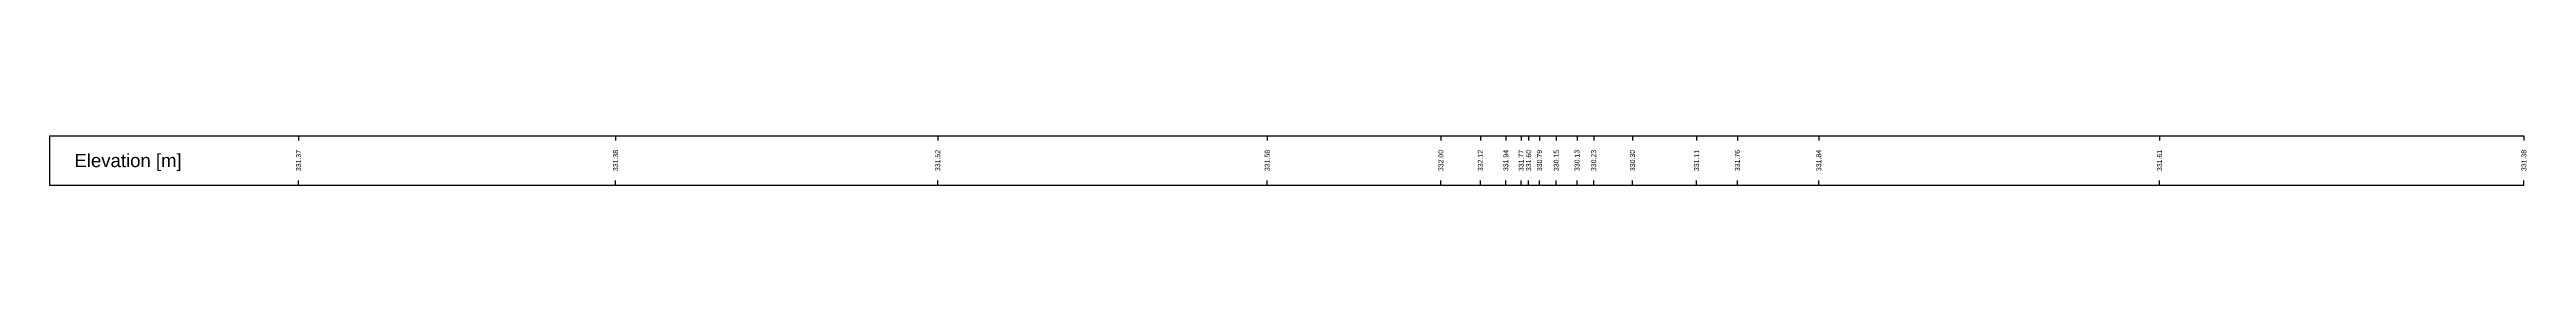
# Model space of a CAD drawing. Header units: millimetres. Extents: x -8 to 79, y -83 to 317.
# Drawn here: x -7.5 to 67.1, y 245.8 to 247.2 of the extents above; entities that cross this region are included whole.
import ezdxf
from ezdxf.enums import TextEntityAlignment as Align

# ---------------------------------------------------------------- set-up
doc = ezdxf.new("R2010")
doc.units = ezdxf.units.MM
doc.styles.get("Standard").update_dxf_attribs({"font": 'arial.ttf'})

msp = doc.modelspace()

# ---------------------------------------------------------------- linework, layer by layer
at = {"layer": 'band'}
for p, q in [((0, 247.25), (0, 247.1)), ((9.545, 247.25), (9.545, 247.1)), ((19.244, 247.25), (19.244, 247.1)), ((29.168, 247.25), (29.168, 247.1)), ((34.395, 247.25), (34.395, 247.1)), ((35.584, 247.25), (35.584, 247.1)), ((36.351, 247.25), (36.351, 247.1)), ((36.813, 247.25), (36.813, 247.1)), ((37.038, 247.25), (37.038, 247.1)), ((37.364, 247.25), (37.364, 247.1)), ((37.871, 247.25), (37.871, 247.1)), ((38.495, 247.25), (38.495, 247.1)), ((38.997, 247.25), (38.997, 247.1)), ((40.165, 247.25), (40.165, 247.1)), ((42.095, 247.25), (42.095, 247.1)), ((43.324, 247.25), (43.324, 247.1)), ((45.775, 247.25), (45.775, 247.1)), ((56.036, 247.25), (56.036, 247.1)), ((67.008, 247.25), (67.008, 247.1)), ((0, 245.75), (0, 245.9)), ((9.545, 245.75), (9.545, 245.9)), ((19.244, 245.75), (19.244, 245.9)), ((29.168, 245.75), (29.168, 245.9)), ((34.395, 245.75), (34.395, 245.9)), ((35.584, 245.75), (35.584, 245.9)), ((36.351, 245.75), (36.351, 245.9)), ((36.813, 245.75), (36.813, 245.9)), ((37.038, 245.75), (37.038, 245.9)), ((37.364, 245.75), (37.364, 245.9)), ((37.871, 245.75), (37.871, 245.9)), ((38.495, 245.75), (38.495, 245.9)), ((38.997, 245.75), (38.997, 245.9)), ((40.165, 245.75), (40.165, 245.9)), ((42.095, 245.75), (42.095, 245.9)), ((43.324, 245.75), (43.324, 245.9)), ((45.775, 245.75), (45.775, 245.9)), ((56.036, 245.75), (56.036, 245.9)), ((67.008, 245.75), (67.008, 245.9))]:
    msp.add_line(p, q, dxfattribs=at)
at = {"layer": 'frame'}
for p, q in [((-7.5, 247.25), (67.008, 247.25)), ((-7.5, 247.25), (-7.5, 245.75)), ((-7.5, 245.75), (67.008, 245.75))]:
    msp.add_line(p, q, dxfattribs=at)

# ---------------------------------------------------------------- texts
msp.add_text('Elevation [m]', height=0.4).set_placement((-6.75, 246.5), align=Align.MIDDLE_LEFT)
for s, p in [('331.37', (0, 246.5)), ('331.38', (9.545, 246.5)), ('331.52', (19.244, 246.5)), ('331.58', (29.168, 246.5)), ('332.00', (34.395, 246.5)), ('332.12', (35.584, 246.5)), ('331.94', (36.351, 246.5)), ('331.77', (36.813, 246.5)), ('331.60', (37.038, 246.5)), ('330.79', (37.364, 246.5)), ('330.15', (37.871, 246.5)), ('330.13', (38.495, 246.5)), ('330.23', (38.997, 246.5)), ('330.30', (40.165, 246.5)), ('331.11', (42.095, 246.5)), ('331.76', (43.324, 246.5)), ('331.84', (45.775, 246.5)), ('331.61', (56.036, 246.5)), ('331.38', (67.008, 246.5))]:
    msp.add_text(s, height=0.15, rotation=90).set_placement(p, align=Align.MIDDLE)

doc.saveas('drawing.dxf')
